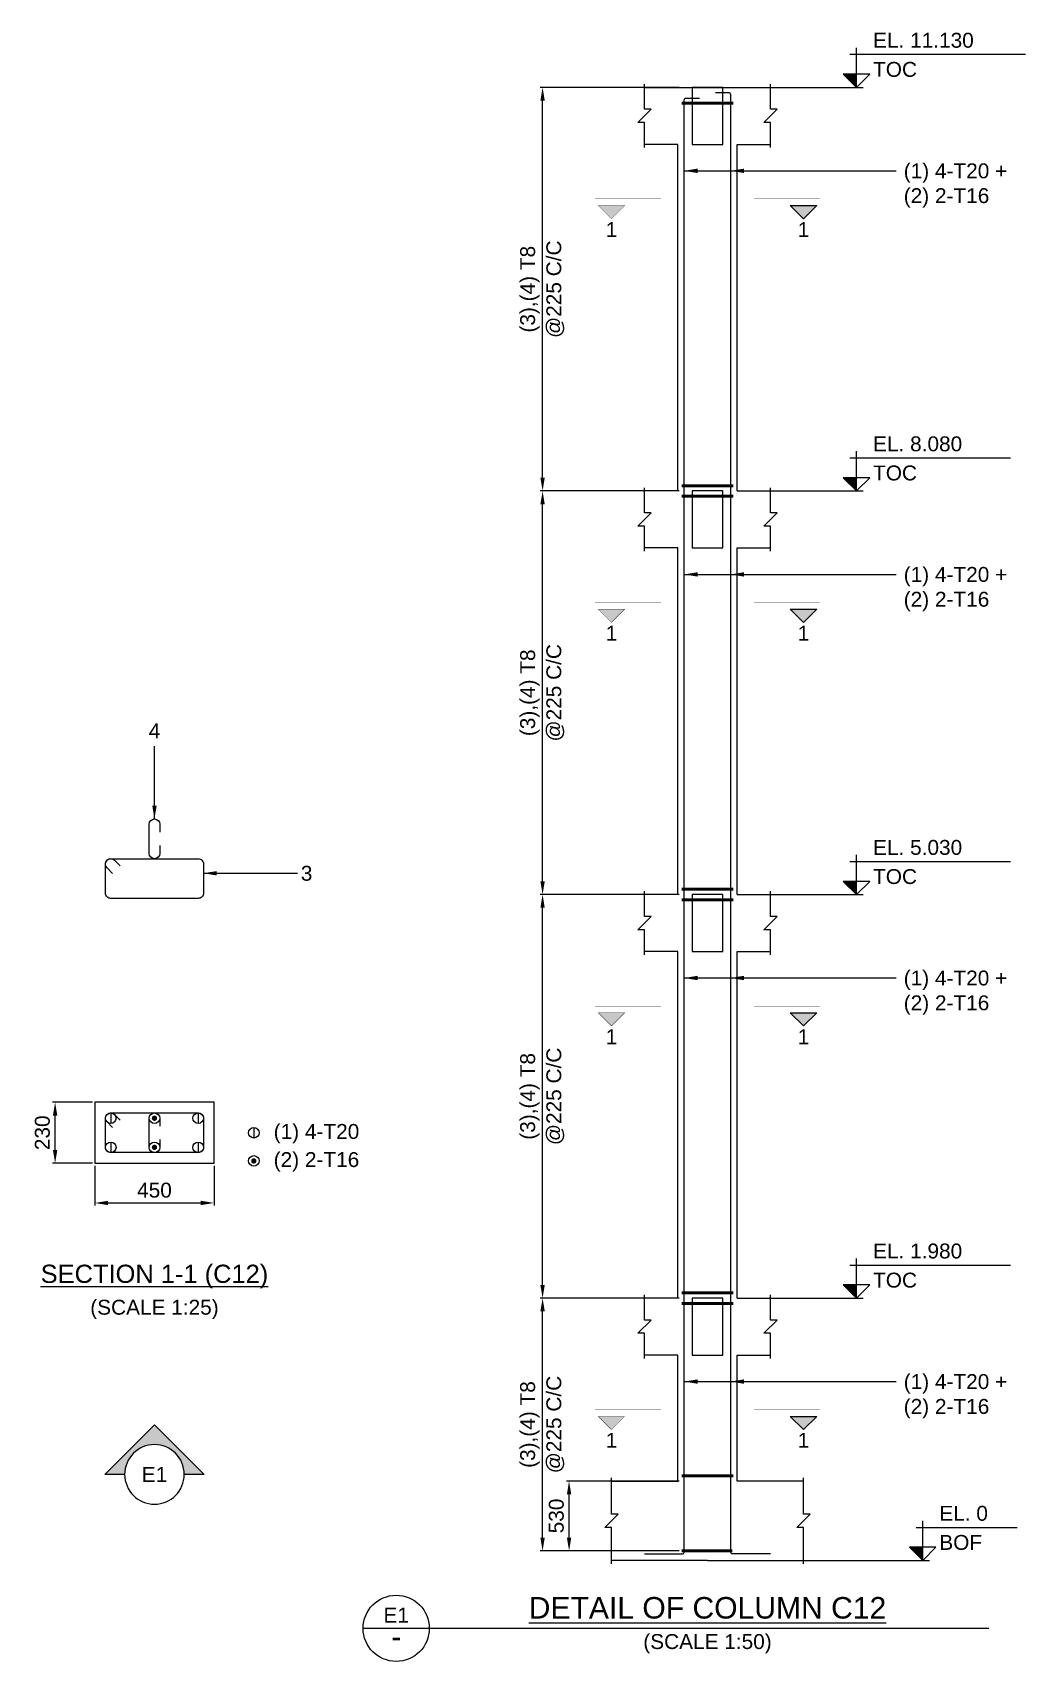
# Model space of a CAD drawing. Header units: inches. Extents: x 16610 to 272800, y -1525 to 29078.
# Drawn here: x 257810 to 272800, y -1525 to 23078 of the extents above; entities that cross this region are included whole.
import ezdxf
from ezdxf.enums import TextEntityAlignment as Align

# ---------------------------------------------------------------- set-up
doc = ezdxf.new("R2010")
doc.units = ezdxf.units.IN
doc.header["$MEASUREMENT"] = 0
doc.linetypes.add('SCHidden', pattern=[1000, 500, -500])
for name, color, linetype in [('colSectionMarkLayer', 5, 'Continuous'), ('Concrete Line', 2, 'Continuous'), ('Dim', 31, 'Continuous'), ('Hatch', 25, 'Continuous'), ('Labels', 4, 'Continuous'), ('Link', 225, 'Continuous'), ('Reinforcement', 130, 'Continuous'), ('Text', 31, 'Continuous'), ('Text_Scale', 31, 'Continuous')]:
    doc.layers.add(name, color=color, linetype=linetype)
doc.styles.add('SC-BBS1', font='SansSerif')
doc.styles.get("Standard").update_dxf_attribs({"font": 'txt.shx'})
doc.dimstyles.new('ColumnSch', dxfattribs={"dimtxt": 225, "dimasz": 200, "dimexe": 38, "dimexo": 38, "dimgap": 80, "dimtad": 1, "dimtoh": 1, "dimdec": 0, "dimzin": 0, "dimdsep": 46, "dimtxsty": 'SC-BBS1', "dimcen": 0.09, "dimclrd": 8, "dimclre": 8, "dimclrt": 31, "dimadec": 0, "dimazin": 0, "dimtfac": 1, "dimtdec": 0, "dimtix": 1, "dimtofl": 0, "dimtmove": 0, "dimatfit": 3, "dimfxl": 1, "dimtolj": 1, "dimtzin": 0, "dimarcsym": 0})
doc.dimstyles.get("Standard").update_dxf_attribs({"dimtxt": 0.18, "dimasz": 200, "dimexe": 0.18, "dimexo": 0.0625, "dimgap": 0.09, "dimtad": 0, "dimtih": 1, "dimtoh": 1, "dimdec": 4, "dimzin": 0, "dimdsep": 46, "dimtxsty": 'Standard', "dimcen": 0.09, "dimadec": 0, "dimazin": 0, "dimtfac": 1, "dimtdec": 4, "dimtofl": 0, "dimtmove": 0, "dimatfit": 3, "dimfxl": 1, "dimtolj": 1, "dimtzin": 0, "dimarcsym": 0})

msp = doc.modelspace()

# ---------------------------------------------------------------- texts
at = {"layer": 'colSectionMarkLayer', "style": 'SC-BBS1'}
for p in [(266550, 20215), (269450, 20215), (266550, 14119), (269450, 14119), (266550, 8023), (269450, 8023), (266550, 1927), (269450, 1927)]:
    msp.add_text('1', height=225, dxfattribs=at).set_placement(p, align=Align.TOP_CENTER)
at = {"layer": 'Labels', "style": 'SC-BBS1'}
for s, height, p in [('%%uSECTION 1-1 (C12)', 275, (259650, 4110)), ('E1', 225, (263300, -1005)), ('%%uDETAIL OF COLUMN C12', 325, (268000, -975))]:
    msp.add_text(s, height=height, dxfattribs=at).set_placement(p, align=Align.BOTTOM_CENTER)
for s, height, p in [('E1', 225, (259650, 1300)), ('-', 325, (263300, -1150))]:
    msp.add_text(s, height=height, dxfattribs=at).set_placement(p, align=Align.MIDDLE_CENTER)
at = {"layer": 'Text', "style": 'SC-BBS1'}
for s, p in [('EL. 11.130', (270500, 22850)), ('TOC', (270500, 22410)), ('EL. 8.080', (270500, 16754)), ('TOC', (270500, 16314)), ('EL. 5.030', (270500, 10658)), ('TOC', (270500, 10218)), ('EL. 1.980', (270500, 4562)), ('TOC', (270500, 4122)), ('EL. 0', (271500, 600)), ('BOF', (271500, 160))]:
    msp.add_text(s, height=225, dxfattribs=at).set_placement(p)
for s, p in [('4', (259650, 12350)), ('(SCALE 1:25)', (259650, 3645))]:
    msp.add_text(s, height=225, dxfattribs=at).set_placement(p, align=Align.BOTTOM_CENTER)
for s, p in [('3', (261860, 10380)), ('(1) 4-T20', (261450, 6480)), ('(2) 2-T16', (261450, 6055))]:
    msp.add_text(s, height=225, dxfattribs=at).set_placement(p, align=Align.MIDDLE_LEFT)
at = {"layer": 'Text', "char_height": 225, "attachment_point": 1, "style": 'SC-BBS1'}
for insert in [(270962.5, 21102.5), (270962.5, 15006.5), (270962.5, 8910.5), (270962.5, 2814.5)]:
    msp.add_mtext('(1) 4-T20 + \\P(2) 2-T16', dxfattribs=dict(at, insert=insert))
at = {"layer": 'Text_Scale', "style": 'SC-BBS1'}
msp.add_text('(SCALE 1:50)', height=225, dxfattribs=at).set_placement((268000, -1405), align=Align.BOTTOM_CENTER)

# ---------------------------------------------------------------- blocks, each defined once
blk = doc.blocks.new('*D66')
at = {"color": 8, "linetype": 'ByBlock', "lineweight": -2}
for p, q in [((267572, 3962), (265472, 3962)), ((265510, 344), (265510, 3762)), ((267572, 144), (265472, 144))]:
    blk.add_line(p, q, dxfattribs=at)
at = {"color": 8}
for points in [[(265510, 3962), (265543, 3762), (265477, 3762)], [(265510, 144), (265477, 344), (265543, 344)]]:
    blk.add_solid(points, dxfattribs=at)
at = {"layer": 'DEFPOINTS', "color": 31}
for p in [(267610, 3962), (265510, 144), (267610, 144)]:
    blk.add_point(p, dxfattribs=at)
at = {"color": 31, "char_height": 225, "attachment_point": 5, "rotation": 90, "style": 'SC-BBS1'}
for s, insert in [('\\A1;@225 C/C', (265702, 2053)), ('\\A1;(3),(4) T8', (265318, 2053))]:
    blk.add_mtext(s, dxfattribs=dict(at, insert=insert))
blk = doc.blocks.new('*D67')
at = {"color": 8, "linetype": 'ByBlock', "lineweight": -2}
for p, q in [((267572, 1200), (265872, 1200)), ((265910, 344), (265910, 1000)), ((267572, 144), (265872, 144))]:
    blk.add_line(p, q, dxfattribs=at)
at = {"color": 8}
for points in [[(265910, 1200), (265943, 1000), (265877, 1000)], [(265910, 144), (265877, 344), (265943, 344)]]:
    blk.add_solid(points, dxfattribs=at)
at = {"layer": 'DEFPOINTS', "color": 31}
for p in [(267610, 1200), (265910, 144), (267610, 144)]:
    blk.add_point(p, dxfattribs=at)
at = {"color": 31, "insert": (265718, 672), "char_height": 225, "attachment_point": 5, "rotation": 90, "style": 'SC-BBS1'}
blk.add_mtext('\\A1;530', dxfattribs=at)
blk = doc.blocks.new('*D68')
at = {"color": 8, "linetype": 'ByBlock', "lineweight": -2}
for p, q in [((267572, 10058), (265472, 10058)), ((265510, 4162), (265510, 9858)), ((267572, 3962), (265472, 3962))]:
    blk.add_line(p, q, dxfattribs=at)
at = {"color": 8}
for points in [[(265510, 10058), (265543, 9858), (265477, 9858)], [(265510, 3962), (265477, 4162), (265543, 4162)]]:
    blk.add_solid(points, dxfattribs=at)
at = {"layer": 'DEFPOINTS', "color": 31}
for p in [(267610, 10058), (265510, 3962), (267610, 3962)]:
    blk.add_point(p, dxfattribs=at)
at = {"color": 31, "char_height": 225, "attachment_point": 5, "rotation": 90, "style": 'SC-BBS1'}
for s, insert in [('\\A1;(3),(4) T8', (265318, 7010)), ('\\A1;@225 C/C', (265702, 7010))]:
    blk.add_mtext(s, dxfattribs=dict(at, insert=insert))
blk = doc.blocks.new('*D69')
at = {"color": 8, "linetype": 'ByBlock', "lineweight": -2}
for p, q in [((267572, 16154), (265472, 16154)), ((265510, 10258), (265510, 15954)), ((267572, 10058), (265472, 10058))]:
    blk.add_line(p, q, dxfattribs=at)
at = {"color": 8}
for points in [[(265510, 16154), (265543, 15954), (265477, 15954)], [(265510, 10058), (265477, 10258), (265543, 10258)]]:
    blk.add_solid(points, dxfattribs=at)
at = {"layer": 'DEFPOINTS', "color": 31}
for p in [(267610, 16154), (265510, 10058), (267610, 10058)]:
    blk.add_point(p, dxfattribs=at)
at = {"color": 31, "char_height": 225, "attachment_point": 5, "rotation": 90, "style": 'SC-BBS1'}
for s, insert in [('\\A1;@225 C/C', (265702, 13106)), ('\\A1;(3),(4) T8', (265318, 13106))]:
    blk.add_mtext(s, dxfattribs=dict(at, insert=insert))
blk = doc.blocks.new('*D70')
at = {"color": 8, "linetype": 'ByBlock', "lineweight": -2}
for p, q in [((267572, 22250), (265472, 22250)), ((265510, 16354), (265510, 22050)), ((267572, 16154), (265472, 16154))]:
    blk.add_line(p, q, dxfattribs=at)
at = {"color": 8}
for points in [[(265510, 22250), (265543, 22050), (265477, 22050)], [(265510, 16154), (265477, 16354), (265543, 16354)]]:
    blk.add_solid(points, dxfattribs=at)
at = {"layer": 'DEFPOINTS', "color": 31}
for p in [(267610, 22250), (265510, 16154), (267610, 16154)]:
    blk.add_point(p, dxfattribs=at)
at = {"color": 31, "char_height": 225, "attachment_point": 5, "rotation": 90, "style": 'SC-BBS1'}
for s, insert in [('\\A1;(3),(4) T8', (265318, 19202)), ('\\A1;@225 C/C', (265702, 19202))]:
    blk.add_mtext(s, dxfattribs=dict(at, insert=insert))
blk = doc.blocks.new('*D71')
at = {"color": 8, "linetype": 'ByBlock', "lineweight": -2}
for p, q in [((258750, 5962), (258750, 5362)), ((260550, 5962), (260550, 5362)), ((258950, 5400), (260350, 5400))]:
    blk.add_line(p, q, dxfattribs=at)
at = {"color": 8}
for points in [[(258750, 5400), (258950, 5433), (258950, 5367)], [(260550, 5400), (260350, 5367), (260350, 5433)]]:
    blk.add_solid(points, dxfattribs=at)
at = {"layer": 'DEFPOINTS', "color": 31}
for p in [(258750, 6000), (260550, 6000), (258750, 5400)]:
    blk.add_point(p, dxfattribs=at)
at = {"color": 31, "insert": (259650, 5592), "char_height": 225, "attachment_point": 5, "style": 'SC-BBS1'}
blk.add_mtext('\\A1;450', dxfattribs=at)
blk = doc.blocks.new('*D72')
at = {"color": 8, "linetype": 'ByBlock', "lineweight": -2}
for p, q in [((258712, 6920), (258112, 6920)), ((258150, 6200), (258150, 6720)), ((258712, 6000), (258112, 6000))]:
    blk.add_line(p, q, dxfattribs=at)
at = {"color": 8}
for points in [[(258150, 6920), (258183, 6720), (258117, 6720)], [(258150, 6000), (258117, 6200), (258183, 6200)]]:
    blk.add_solid(points, dxfattribs=at)
at = {"layer": 'DEFPOINTS', "color": 31}
for p in [(258750, 6920), (258150, 6000), (258750, 6000)]:
    blk.add_point(p, dxfattribs=at)
at = {"color": 31, "insert": (257958, 6460), "char_height": 225, "attachment_point": 5, "rotation": 90, "style": 'SC-BBS1'}
blk.add_mtext('\\A1;230', dxfattribs=at)

# ---------------------------------------------------------------- dimensions: what is measured, and where the dimension line sits
at = {"layer": 'Dim', "lineweight": 50}
for p1, p2, distance, text, picture, middle in [((267610, 16154), (267610, 22250), 2100, '(3),(4) T8\\X@225 C/C', '*D70', (265510, 19202)), ((267610, 10058), (267610, 16154), 2100, '(3),(4) T8\\X@225 C/C', '*D69', (265510, 13106)), ((267610, 3962), (267610, 10058), 2100, '(3),(4) T8\\X@225 C/C', '*D68', (265510, 7010)), ((267610, 144), (267610, 3962), 2100, '(3),(4) T8\\X@225 C/C', '*D66', (265510, 2053)), ((267610, 144), (267610, 1200), 1700, '530', '*D67', (265910, 672))]:
    dim = msp.add_aligned_dim(p1=p1, p2=p2, distance=distance, text=text, dimstyle='ColumnSch', dxfattribs=at)
    dim.commit()
    dim.dimension.update_dxf_attribs({"geometry": picture, "text_midpoint": middle})
at = {"layer": 'Dim'}
for p2, distance, text, picture, middle in [((258750, 6920), 600, '230', '*D72', (258150, 6460)), ((260550, 6000), -600, '450', '*D71', (259650, 5400))]:
    dim = msp.add_aligned_dim(p1=(258750, 6000), p2=p2, distance=distance, text=text, dimstyle='ColumnSch', override={"dimtofl": 1}, dxfattribs=at)
    dim.commit()
    dim.dimension.update_dxf_attribs({"geometry": picture, "text_midpoint": middle})

# ---------------------------------------------------------------- hatches: boundary and pattern name
at = {"layer": 'Hatch'}
for points in [[(270250, 22250), (270250, 22450), (270050, 22450)], [(266350, 20465), (266550, 20265), (266750, 20465), (266350, 20465)], [(269650, 20465), (269450, 20265), (269250, 20465), (269650, 20465)], [(270250, 16154), (270250, 16354), (270050, 16354)], [(266350, 14369), (266550, 14169), (266750, 14369), (266350, 14369)], [(269650, 14369), (269450, 14169), (269250, 14369), (269650, 14369)], [(270250, 10058), (270250, 10258), (270050, 10258)], [(266350, 8273), (266550, 8073), (266750, 8273), (266350, 8273)], [(269650, 8273), (269450, 8073), (269250, 8273), (269650, 8273)], [(270250, 3962), (270250, 4162), (270050, 4162)], [(266350, 2177), (266550, 1977), (266750, 2177), (266350, 2177)], [(269650, 2177), (269450, 1977), (269250, 2177), (269650, 2177)], [(271250, 0), (271250, 200), (271050, 200)]]:
    msp.add_hatch(color=256, dxfattribs=at).paths.add_polyline_path(points, flags=0)
h = msp.add_hatch(color=256, dxfattribs=at)
edge = h.paths.add_edge_path(flags=16)
edge.add_line((259200, 1300), (258900, 1300))
edge.add_line((258900, 1300), (259650, 2050))
edge.add_line((259650, 2050), (260400, 1300))
edge.add_line((260400, 1300), (260100, 1300))
edge.add_arc((259650, 1300), 450, 0, 180)

# ---------------------------------------------------------------- linework, layer by layer
at = {"lineweight": 50}
for p, q in [((267610, 22010), (268390, 22010)), ((267610, 16234), (268390, 16234)), ((267610, 16074), (268390, 16074)), ((267610, 10138), (268390, 10138)), ((267610, 9978), (268390, 9978)), ((267610, 4042), (268390, 4042)), ((267610, 3882), (268390, 3882)), ((267610, 1280), (268390, 1280)), ((267610, 144), (268370, 144))]:
    msp.add_line(p, q, dxfattribs=at)
at = {"layer": 'colSectionMarkLayer'}
for p, q in [((270150, 22750), (272800, 22750)), ((270250, 22250), (270250, 22850)), ((268450, 22250), (270350, 22250)), ((270250, 16154), (270250, 16754)), ((270150, 16654), (272575, 16654)), ((268450, 16154), (270350, 16154)), ((270250, 10058), (270250, 10658)), ((270150, 10558), (272575, 10558)), ((268450, 10058), (270350, 10058)), ((270150, 4462), (272575, 4462)), ((270250, 3962), (270250, 4562)), ((268450, 3962), (270350, 3962)), ((271150, 500), (272675, 500)), ((271250, 0), (271250, 600)), ((269450, 0), (271350, 0)), ((262800, -1025), (272250, -1025))]:
    msp.add_line(p, q, dxfattribs=at)
for points in [[(270250, 22250), (270450, 22450), (270050, 22450)], [(270250, 16154), (270450, 16354), (270050, 16354)], [(270250, 10058), (270450, 10258), (270050, 10258)], [(270250, 3962), (270450, 4162), (270050, 4162)], [(271250, 0), (271450, 200), (271050, 200)]]:
    msp.add_lwpolyline(points, close=True, dxfattribs=at)
at = {"layer": 'colSectionMarkLayer', "const_width": 5}
for points in [[(267300, 20565), (266300, 20565)], [(266350, 20465), (266550, 20265), (266750, 20465), (266350, 20465)], [(268700, 20565), (269700, 20565)], [(267300, 14469), (266300, 14469)], [(266350, 14369), (266550, 14169), (266750, 14369), (266350, 14369)], [(268700, 14469), (269700, 14469)], [(267300, 8373), (266300, 8373)], [(268700, 8373), (269700, 8373)], [(266350, 8273), (266550, 8073), (266750, 8273), (266350, 8273)], [(267300, 2277), (266300, 2277)], [(268700, 2277), (269700, 2277)], [(266350, 2177), (266550, 1977), (266750, 2177), (266350, 2177)]]:
    msp.add_lwpolyline(points, dxfattribs=at)
at = {"layer": 'colSectionMarkLayer'}
for points in [[(269650, 20465), (269450, 20265), (269250, 20465), (269650, 20465)], [(269650, 14369), (269450, 14169), (269250, 14369), (269650, 14369)], [(269650, 8273), (269450, 8073), (269250, 8273), (269650, 8273)], [(269650, 2177), (269450, 1977), (269250, 2177), (269650, 2177)]]:
    msp.add_lwpolyline(points, dxfattribs=at)
msp.add_lwpolyline([(259200, 1300), (258900, 1300), (259650, 2050), (260400, 1300), (260100, 1300, 1), (259200, 1300, 1), (260100, 1300)], format="xyb", dxfattribs=at)
msp.add_circle((263300, -1025), 500, dxfattribs=at)
at = {"layer": 'Concrete Line'}
for p, q in [((267050, 22250), (268950, 22250)), ((267550, 21390), (267050, 21390)), ((267550, 16154), (267550, 21390)), ((268450, 16154), (268450, 21390)), ((268450, 21390), (268950, 21390)), ((267550, 16154), (267050, 16154)), ((267550, 16154), (267550, 16154)), ((267550, 16154), (267550, 16154)), ((268450, 16154), (268450, 16154)), ((268450, 16154), (268450, 16154)), ((268450, 16154), (268950, 16154)), ((267550, 15294), (267050, 15294)), ((267550, 10058), (267550, 15294)), ((268450, 10058), (268450, 15294)), ((268450, 15294), (268950, 15294)), ((267550, 10058), (267050, 10058)), ((267550, 10058), (267550, 10058)), ((267550, 10058), (267550, 10058)), ((268450, 10058), (268450, 10058)), ((268450, 10058), (268450, 10058)), ((268450, 10058), (268950, 10058)), ((267550, 9198), (267050, 9198)), ((267550, 3962), (267550, 9198)), ((268450, 3962), (268450, 9198)), ((268450, 9198), (268950, 9198)), ((267550, 3962), (267050, 3962)), ((267550, 3962), (267550, 3962)), ((267550, 3962), (267550, 3962)), ((268450, 3962), (268450, 3962)), ((268450, 3962), (268450, 3962)), ((268450, 3962), (268950, 3962)), ((267550, 3102), (267050, 3102)), ((267550, 1200), (267550, 3102)), ((268450, 1200), (268450, 3102)), ((268450, 3102), (268950, 3102)), ((266550, 1200), (267550, 1200)), ((269450, 1200), (268450, 1200)), ((269450, 1200), (268450, 1200)), ((268000, 0), (266550, 0)), ((268000, 0), (269450, 0))]:
    msp.add_line(p, q, dxfattribs=at)
for points in [[(267050, 21340), (267050, 21720), (266950, 21720), (267150, 21920), (267050, 21920), (267050, 22300)], [(268950, 21340), (268950, 21720), (268850, 21720), (269050, 21920), (268950, 21920), (268950, 22300)], [(267050, 15244), (267050, 15624), (266950, 15624), (267150, 15824), (267050, 15824), (267050, 16204)], [(268950, 15244), (268950, 15624), (268850, 15624), (269050, 15824), (268950, 15824), (268950, 16204)], [(267050, 9148), (267050, 9528), (266950, 9528), (267150, 9728), (267050, 9728), (267050, 10108)], [(268950, 9148), (268950, 9528), (268850, 9528), (269050, 9728), (268950, 9728), (268950, 10108)], [(267050, 3052), (267050, 3432), (266950, 3432), (267150, 3632), (267050, 3632), (267050, 4012)], [(268950, 3052), (268950, 3432), (268850, 3432), (269050, 3632), (268950, 3632), (268950, 4012)], [(266550, -50), (266550, 500), (266450, 500), (266650, 700), (266550, 700), (266550, 1250)], [(269450, -50), (269450, 500), (269350, 500), (269550, 700), (269450, 700), (269450, 1250)]]:
    msp.add_lwpolyline(points, dxfattribs=at)
for points in [[(267770, 22250), (267770, 21390), (268230, 21390), (268230, 22250)], [(267770, 16154), (267770, 15294), (268230, 15294), (268230, 16154)], [(267770, 10058), (267770, 9198), (268230, 9198), (268230, 10058)], [(258750, 6000), (260550, 6000), (260550, 6000), (260550, 6920), (260550, 6920), (258750, 6920), (258750, 6920), (258750, 6000)], [(267770, 3962), (267770, 3102), (268230, 3102), (268230, 3962)]]:
    msp.add_lwpolyline(points, close=True, dxfattribs=at)
at = {"layer": 'Concrete Line', "linetype": 'SCHidden', "ltscale": 0.3}
for points in [[(267770, 22250), (267770, 21390), (268230, 21390), (268230, 22250)], [(267770, 16154), (267770, 15294), (268230, 15294), (268230, 16154)], [(267770, 10058), (267770, 9198), (268230, 9198), (268230, 10058)], [(267770, 3962), (267770, 3102), (268230, 3102), (268230, 3962)]]:
    msp.add_lwpolyline(points, close=True, dxfattribs=at)
at = {"layer": 'Link'}
for points in [[(259730, 10800), (259730, 10680, -1), (259570, 10680), (259570, 11120, -1), (259730, 11120), (259730, 11000)], [(259018.3, 10378.6), (258933.4, 10463.4, -0.668178), (258990, 10600), (260310, 10600, -0.4142136), (260390, 10520), (260390, 10080, -0.4142136), (260310, 10000), (258990, 10000, -0.4142136), (258910, 10080), (258910, 10520, -0.6681793), (259046.6, 10576.6), (259131.4, 10491.7)], [(259018.3, 6538.6), (258933.4, 6623.4, -0.668178), (258990, 6760), (260310, 6760, -0.4142136), (260390, 6680), (260390, 6240, -0.4142136), (260310, 6160), (258990, 6160, -0.4142136), (258910, 6240), (258910, 6680, -0.6681793), (259046.6, 6736.6), (259131.4, 6651.7)], [(259730, 6360), (259730, 6240, -1), (259570, 6240), (259570, 6680, -1), (259730, 6680), (259730, 6560)]]:
    msp.add_lwpolyline(points, format="xyb", dxfattribs=at)
at = {"layer": 'Reinforcement', "lineweight": 25}
for points in [[(268350, 18772), (268350, 20500), (268350, 21040), (268350, 22140, 0.4142136), (268320, 22170), (268120, 22170)], [(267650, 16612), (267650, 18772), (267650, 19312), (267650, 22060, -0.4142136), (267680, 22090), (267880, 22090)], [(268950, 100), (268380, 100, -0.4142136), (268350, 130), (268350, 8308)], [(267050, 100), (267620, 100, 0.4142136), (267650, 130), (267650, 6580)]]:
    msp.add_lwpolyline(points, format="xyb", dxfattribs=at)
for points in [[(268350, 12676), (268350, 14404), (268350, 14944), (268350, 20500)], [(267650, 10516), (267650, 12676), (267650, 13216), (267650, 18772)], [(268350, 6580), (268350, 8308), (268350, 8848), (268350, 14404)], [(267650, 4420), (267650, 6580), (267650, 7120), (267650, 12676)]]:
    msp.add_lwpolyline(points, dxfattribs=at)
at = {"layer": 'Reinforcement', "color": 130}
for points in [[(258990, 6760), (258990, 6600)], [(260310, 6760), (260310, 6600)], [(261150, 6540), (261150, 6380)], [(258990, 6320), (258990, 6160)], [(260310, 6320), (260310, 6160)]]:
    msp.add_lwpolyline(points, dxfattribs=at)
at = {"layer": 'Reinforcement', "color": 130, "const_width": 40}
for points in [[(259630, 6680, 1), (259670, 6680, 1)], [(259630, 6240, 1), (259670, 6240, 1)], [(261130, 6035, 1), (261170, 6035, 1)]]:
    msp.add_lwpolyline(points, format="xyb", close=True, dxfattribs=at)
at = {"layer": 'Reinforcement', "color": 130}
for centre in [(258990, 6680), (259650, 6680), (260310, 6680), (261150, 6460), (258990, 6240), (259650, 6240), (260310, 6240), (261150, 6035)]:
    msp.add_circle(centre, 80, dxfattribs=at)

msp.set_redraw_order([(e.dxf.handle, doc.entitydb.next_handle()) for e in msp.query("TEXT MTEXT ATTDEF DIMENSION ARC_DIMENSION")])  # texts and dimensions are drawn at this point

# ---------------------------------------------------------------- leaders
at = {"layer": 'Dim', "color": 8}
for points in [[(267650, 20990), (270850, 20990)], [(268350, 20990), (270850, 20990)], [(267650, 14894), (270850, 14894)], [(268350, 14894), (270850, 14894)], [(259650, 11200), (259650, 12300)], [(260390, 10380), (261810, 10380)], [(267650, 8798), (270850, 8798)], [(268350, 8798), (270850, 8798)], [(267650, 2702), (270850, 2702)], [(268350, 2702), (270850, 2702)]]:
    msp.add_leader(points, dimstyle='Standard', dxfattribs=at)

doc.saveas('drawing.dxf')
